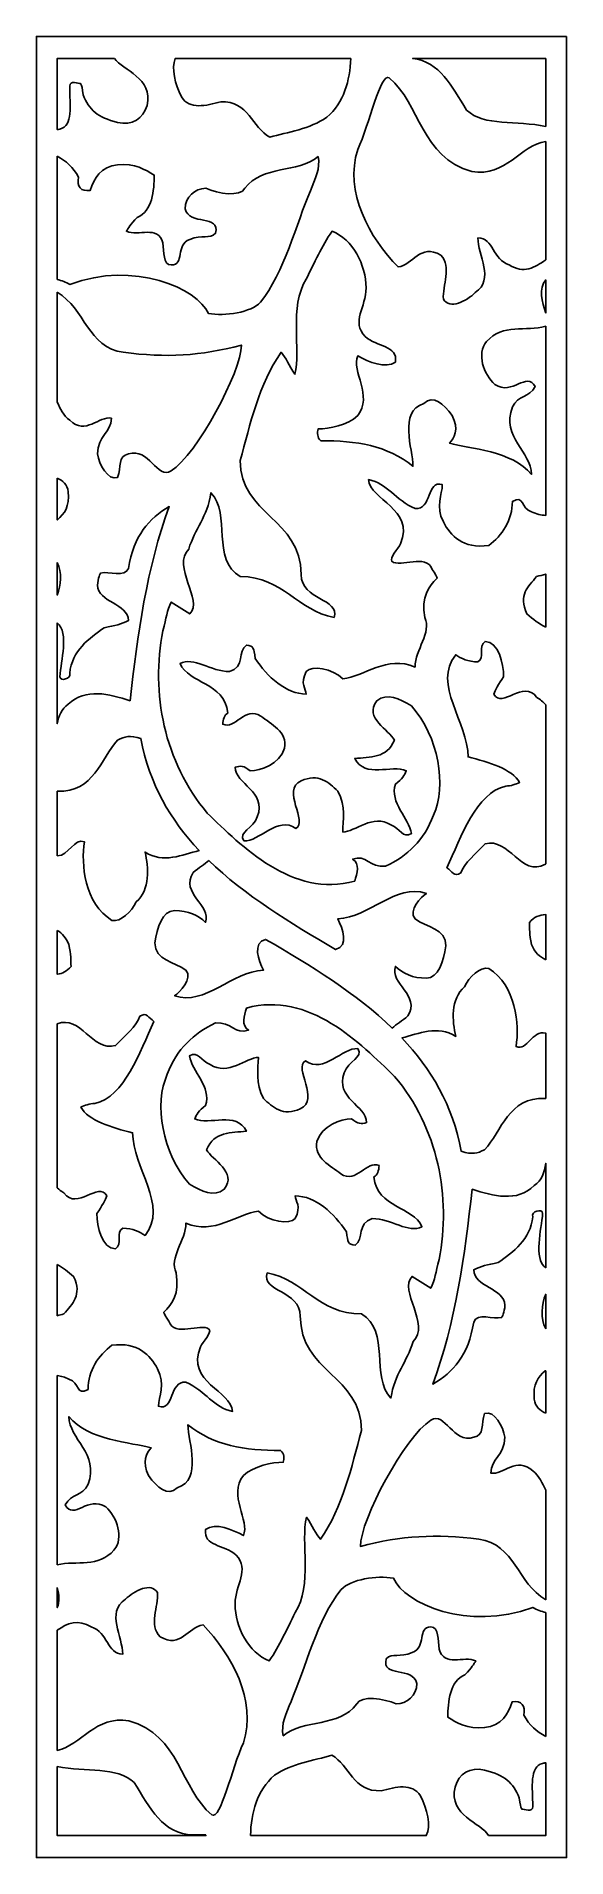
# Model space of a CAD drawing. Header units: centimetres. Extents: x -1.24 to 1.24, y -4.26 to 4.26.
import ezdxf

# ---------------------------------------------------------------- set-up
doc = ezdxf.new("R2010")
doc.units = ezdxf.units.CM
doc.header["$MEASUREMENT"] = 0
doc.layers.add('Layer 1', color=7, linetype='Continuous')

msp = doc.modelspace()

# ---------------------------------------------------------------- linework, layer by layer
at = {"layer": 'Layer 1', "color": 177}
for points, knots in [([(1.24017, 4.26053), (1.24017, 4.26053), (-1.24017, 4.26053), (-1.24017, 4.26053), (-1.24017, 4.26053), (-1.24017, 4.26053), (-1.24017, -4.26053), (-1.24017, -4.26053), (-1.24017, -4.26053), (-1.24017, -4.26053), (1.24017, -4.26053), (1.24017, -4.26053), (1.24017, -4.26053), (1.24017, -4.26053), (1.24017, 4.26053), (1.24017, 4.26053)], [0, 0, 0, 0, 0.2, 0.2, 0.2, 0.2, 0.4, 0.4, 0.4, 0.4, 0.6, 0.6, 0.6, 0.6, 1, 1, 1, 1]), ([(-0.87562, 4.15774), (-0.87562, 4.15774), (-1.14268, 4.15774), (-1.14268, 4.15774), (-1.14268, 4.15774), (-1.14268, 4.15774), (-1.14268, 3.82435), (-1.14268, 3.82435), (-1.14268, 3.82435), (-1.13853, 3.82533), (-1.13439, 3.82626), (-1.13025, 3.82718), (-1.13025, 3.82718), (-1.06756, 3.84151), (-1.08443, 3.93714), (-1.08443, 4.02797), (-1.08443, 4.02797), (-1.08443, 4.05666), (-1.04345, 4.03993), (-1.0338, 4.03993), (-1.0338, 4.03993), (-1.02653, 4.02797), (-1.02653, 4.01842), (-1.02175, 3.98734), (-1.02175, 3.98734), (-0.99281, 3.91562), (-0.95424, 3.88216), (-0.86019, 3.85826), (-0.86019, 3.85826), (-0.79268, 3.84151), (-0.73963, 3.87498), (-0.72272, 3.93714), (-0.72272, 3.93714), (-0.69215, 4.06715), (-0.83589, 4.10092), (-0.87562, 4.15774)], [0, 0, 0, 0, 0.1, 0.1, 0.1, 0.1, 0.2, 0.2, 0.2, 0.2, 0.3, 0.3, 0.3, 0.3, 0.4, 0.4, 0.4, 0.4, 0.5, 0.5, 0.5, 0.5, 0.6, 0.6, 0.6, 0.6, 0.7, 0.7, 0.7, 0.7, 0.8, 0.8, 0.8, 0.8, 1, 1, 1, 1]), ([(0.23004, 4.15774), (0.23004, 4.15774), (-0.59078, 4.15774), (-0.59078, 4.15774), (-0.59078, 4.15774), (-0.60946, 4.11107), (-0.59227, 4.03756), (-0.5612, 3.97778), (-0.5612, 3.97778), (-0.52258, 3.91562), (-0.44787, 3.93714), (-0.37795, 3.95388), (-0.37795, 3.95388), (-0.24774, 3.96104), (-0.23086, 3.83434), (-0.14888, 3.78893), (-0.14888, 3.78893), (-0.06448, 3.81283), (0.03919, 3.82718), (0.11876, 3.88216), (0.11876, 3.88216), (0.19938, 3.95227), (0.2269, 4.05281), (0.23004, 4.15774)], [0, 0, 0, 0, 0.1428571, 0.1428571, 0.1428571, 0.1428571, 0.2857143, 0.2857143, 0.2857143, 0.2857143, 0.4285714, 0.4285714, 0.4285714, 0.4285714, 0.5714286, 0.5714286, 0.5714286, 0.5714286, 0.7142857, 0.7142857, 0.7142857, 0.7142857, 1, 1, 1, 1]), ([(1.14268, 3.21518), (1.14268, 3.21518), (1.14268, 3.76874), (1.14268, 3.76874), (1.14268, 3.76874), (1.02236, 3.75254), (0.9579, 3.60037), (0.79631, 3.62876), (0.79631, 3.62876), (0.56001, 3.69331), (0.55519, 3.9467), (0.41051, 4.06623), (0.41051, 4.06623), (0.36952, 4.09491), (0.31648, 3.8463), (0.26344, 3.73155), (0.26344, 3.73155), (0.19833, 3.53314), (0.31889, 3.31799), (0.45151, 3.18173), (0.45151, 3.18173), (0.52144, 3.19129), (0.55519, 3.29409), (0.65164, 3.23672), (0.65164, 3.23672), (0.70469, 3.18173), (0.65887, 3.09567), (0.6637, 3.03113), (0.6637, 3.03113), (0.69263, 2.98093), (0.7722, 3.02157), (0.81319, 3.06221), (0.81319, 3.06221), (0.90482, 3.12436), (0.82526, 3.23672), (0.82526, 3.31799), (0.82526, 3.31799), (0.9, 3.31799), (0.89277, 3.2152), (0.97233, 3.19129), (0.97233, 3.19129), (1.03876, 3.14905), (1.09215, 3.1785), (1.14268, 3.21518)], [0, 0, 0, 0, 0.0833333, 0.0833333, 0.0833333, 0.0833333, 0.1666667, 0.1666667, 0.1666667, 0.1666667, 0.25, 0.25, 0.25, 0.25, 0.3333333, 0.3333333, 0.3333333, 0.3333333, 0.4166667, 0.4166667, 0.4166667, 0.4166667, 0.5, 0.5, 0.5, 0.5, 0.5833333, 0.5833333, 0.5833333, 0.5833333, 0.6666667, 0.6666667, 0.6666667, 0.6666667, 0.75, 0.75, 0.75, 0.75, 0.8333333, 0.8333333, 0.8333333, 0.8333333, 1, 1, 1, 1]), ([(1.14268, 4.15774), (1.14268, 4.15774), (0.51951, 4.15774), (0.51951, 4.15774), (0.51951, 4.15774), (0.6479, 4.14203), (0.7014, 4.02884), (0.7722, 3.91562), (0.7722, 3.91562), (0.85422, 3.83809), (1.00716, 3.86825), (1.14268, 3.83926), (1.14268, 3.83926), (1.14268, 3.83926), (1.14268, 4.15774), (1.14268, 4.15774)], [0, 0, 0, 0, 0.2, 0.2, 0.2, 0.2, 0.4, 0.4, 0.4, 0.4, 0.6, 0.6, 0.6, 0.6, 1, 1, 1, 1]), ([(-1.14268, 3.70029), (-1.14268, 3.70029), (-1.14268, 3.12342), (-1.14268, 3.12342), (-1.14268, 3.12342), (-1.12237, 3.11799), (-1.10236, 3.11082), (-1.08443, 3.10045), (-1.08443, 3.10045), (-0.78303, 3.21281), (-0.48645, 3.08133), (-0.43581, 2.96419), (-0.43581, 2.96419), (-0.35866, 2.94986), (-0.23568, 2.96897), (-0.19228, 3.01679), (-0.19228, 3.01679), (-0.08137, 3.15304), (-0.02347, 3.38732), (0.0416, 3.53792), (0.0416, 3.53792), (0.0633, 3.5929), (0.08983, 3.64311), (0.0778, 3.69809), (0.0778, 3.69809), (-0.01868, 3.61919), (-0.18264, 3.65983), (-0.26462, 3.54988), (-0.26462, 3.54988), (-0.28632, 3.50924), (-0.39, 3.52358), (-0.44787, 3.54988), (-0.44787, 3.54988), (-0.49851, 3.54988), (-0.54432, 3.50924), (-0.54432, 3.45424), (-0.54432, 3.45424), (-0.52744, 3.37297), (-0.37795, 3.43034), (-0.40206, 3.3395), (-0.40206, 3.3395), (-0.43099, 3.31082), (-0.46475, 3.33473), (-0.52258, 3.31082), (-0.52258, 3.31082), (-0.59255, 3.28452), (-0.54432, 3.19129), (-0.60942, 3.19129), (-0.60942, 3.19129), (-0.648, 3.19129), (-0.64318, 3.25345), (-0.648, 3.29409), (-0.648, 3.29409), (-0.67209, 3.38014), (-0.76374, 3.32277), (-0.8192, 3.34907), (-0.8192, 3.34907), (-0.80955, 3.36341), (-0.80232, 3.38014), (-0.76857, 3.41361), (-0.76857, 3.41361), (-0.69864, 3.4423), (-0.68899, 3.54031), (-0.68899, 3.61203), (-0.68899, 3.61203), (-0.72999, 3.63593), (-0.78062, 3.6694), (-0.86019, 3.65983), (-0.86019, 3.65983), (-0.93976, 3.65266), (-0.97111, 3.59529), (-0.98799, 3.54031), (-0.98799, 3.54031), (-1.0338, 3.53314), (-1.05067, 3.55704), (-1.04345, 3.60247), (-1.04345, 3.60247), (-1.06703, 3.64826), (-1.10223, 3.67818), (-1.14268, 3.70029)], [0, 0, 0, 0, 0.047619, 0.047619, 0.047619, 0.047619, 0.0952381, 0.0952381, 0.0952381, 0.0952381, 0.1428571, 0.1428571, 0.1428571, 0.1428571, 0.1904762, 0.1904762, 0.1904762, 0.1904762, 0.2380952, 0.2380952, 0.2380952, 0.2380952, 0.2857143, 0.2857143, 0.2857143, 0.2857143, 0.3333333, 0.3333333, 0.3333333, 0.3333333, 0.3809524, 0.3809524, 0.3809524, 0.3809524, 0.4285714, 0.4285714, 0.4285714, 0.4285714, 0.4761905, 0.4761905, 0.4761905, 0.4761905, 0.5238095, 0.5238095, 0.5238095, 0.5238095, 0.5714286, 0.5714286, 0.5714286, 0.5714286, 0.6190476, 0.6190476, 0.6190476, 0.6190476, 0.6666667, 0.6666667, 0.6666667, 0.6666667, 0.7142857, 0.7142857, 0.7142857, 0.7142857, 0.7619048, 0.7619048, 0.7619048, 0.7619048, 0.8095238, 0.8095238, 0.8095238, 0.8095238, 0.8571429, 0.8571429, 0.8571429, 0.8571429, 0.9047619, 0.9047619, 0.9047619, 0.9047619, 1, 1, 1, 1]), ([(1.14268, 2.01929), (1.14268, 2.01929), (1.14268, 2.90454), (1.14268, 2.90454), (1.14268, 2.90454), (1.05005, 2.87782), (0.94036, 2.91956), (0.86624, 2.83271), (0.86624, 2.83271), (0.81801, 2.77534), (0.85177, 2.67973), (0.90482, 2.63191), (0.90482, 2.63191), (0.98681, 2.57693), (1.05432, 2.69646), (1.0929, 2.62235), (1.0929, 2.62235), (1.06637, 2.56737), (1.01332, 2.5841), (0.98681, 2.52672), (0.98681, 2.52672), (0.93375, 2.38331), (1.07602, 2.31637), (1.07602, 2.21118), (1.07602, 2.21118), (0.98681, 2.32354), (0.78426, 2.33071), (0.69263, 2.35701), (0.69263, 2.35701), (0.71433, 2.37852), (0.73845, 2.42393), (0.70469, 2.48608), (0.70469, 2.48608), (0.6637, 2.54346), (0.61788, 2.5841), (0.57207, 2.54346), (0.57207, 2.54346), (0.45151, 2.50282), (0.52144, 2.33071), (0.52144, 2.24943), (0.52144, 2.24943), (0.40087, 2.34744), (0.2562, 2.36896), (0.08983, 2.36896), (0.08983, 2.36896), (0.07295, 2.38331), (0.07295, 2.40721), (0.0778, 2.42393), (0.0778, 2.42393), (0.12844, 2.42393), (0.21521, 2.44067), (0.26344, 2.48608), (0.26344, 2.48608), (0.33577, 2.57693), (0.23209, 2.69646), (0.26344, 2.76577), (0.26344, 2.76577), (0.31407, 2.7371), (0.39364, 2.70363), (0.43946, 2.7371), (0.43946, 2.7371), (0.45151, 2.81598), (0.35265, 2.80642), (0.29719, 2.85662), (0.29719, 2.85662), (0.23209, 2.92595), (0.30201, 2.99288), (0.30201, 3.08372), (0.30201, 3.08372), (0.30201, 3.19368), (0.23932, 3.31082), (0.14287, 3.34907), (0.14287, 3.34907), (0.09465, 3.27735), (0.06089, 3.20325), (0.02232, 3.12436), (0.02232, 3.12436), (-0.05968, 2.99766), (-0.0018, 2.79207), (-0.03074, 2.67973), (-0.03074, 2.67973), (-0.05968, 2.72036), (-0.07169, 2.75861), (-0.09583, 2.78251), (-0.09583, 2.78251), (-0.19952, 2.63191), (-0.24051, 2.44784), (-0.28632, 2.27573), (-0.28632, 2.27573), (-0.28632, 2.01995), (-0.0018, 2.0056), (-0.0018, 1.74264), (-0.0018, 1.74264), (-0.0018, 1.62311), (0.18146, 1.63029), (0.15251, 1.54184), (0.15251, 1.54184), (-0.01868, 1.57292), (-0.08619, 1.73308), (-0.28632, 1.73308), (-0.28632, 1.73308), (-0.42373, 1.81196), (-0.32731, 2.02711), (-0.42373, 2.12512), (-0.42373, 2.12512), (-0.44064, 2.01038), (-0.49851, 1.95779), (-0.52744, 1.86216), (-0.52744, 1.86216), (-0.60942, 1.78089), (-0.45751, 1.62311), (-0.52258, 1.55857), (-0.52258, 1.55857), (-0.52258, 1.55857), (-0.60942, 1.61355), (-0.60942, 1.61355), (-0.60942, 1.61355), (-0.63112, 1.57292), (-0.63112, 1.54184), (-0.648, 1.47969), (-0.648, 1.47969), (-0.70587, 1.19043), (-0.64318, 0.86532), (-0.44064, 0.62626), (-0.44064, 0.62626), (-0.28149, 0.47327), (-0.04279, 0.22705), (0.24897, 0.30833), (0.24897, 0.30833), (0.25861, 0.34418), (0.27549, 0.3896), (0.23932, 0.41111), (0.23932, 0.41111), (0.30201, 0.43502), (0.31889, 0.37048), (0.39364, 0.37765), (0.39364, 0.37765), (0.49733, 0.42785), (0.57207, 0.49718), (0.61788, 0.6167), (0.61788, 0.6167), (0.68061, 0.75296), (0.64199, 0.98488), (0.5142, 1.12828), (0.5142, 1.12828), (0.45633, 1.16174), (0.40087, 1.19043), (0.35265, 1.15218), (0.35265, 1.15218), (0.28996, 1.07091), (0.41051, 1.01592), (0.43463, 0.96811), (0.43463, 0.96811), (0.40087, 0.88205), (0.31889, 0.88923), (0.24897, 0.88205), (0.24897, 0.88205), (0.29719, 0.78646), (0.42257, 0.85576), (0.49009, 0.82468), (0.49009, 0.82468), (0.48047, 0.80316), (0.47321, 0.78646), (0.43946, 0.76252), (0.43946, 0.76252), (0.41051, 0.67408), (0.50456, 0.60236), (0.5142, 0.53064), (0.5142, 0.53064), (0.47321, 0.50674), (0.46356, 0.55455), (0.41775, 0.57128), (0.41775, 0.57128), (0.33577, 0.62626), (0.24897, 0.53785), (0.19351, 0.53785), (0.19351, 0.53785), (0.19351, 0.5928), (0.21038, 0.65734), (0.1694, 0.72906), (0.1694, 0.72906), (0.12844, 0.76969), (0.0778, 0.81512), (-0.0018, 0.77687), (-0.0018, 0.77687), (-0.09583, 0.73626), (0.03196, 0.58565), (-0.02591, 0.55455), (-0.02591, 0.55455), (-0.11029, 0.6167), (-0.19952, 0.49), (-0.26944, 0.49718), (-0.26944, 0.49718), (-0.29837, 0.53785), (-0.22359, 0.55455), (-0.20675, 0.60954), (-0.20675, 0.60954), (-0.16094, 0.72906), (-0.31043, 0.76252), (-0.31043, 0.84141), (-0.31043, 0.84141), (-0.28632, 0.84859), (-0.26944, 0.84859), (-0.24051, 0.82468), (-0.24051, 0.82468), (-0.18987, 0.82468), (-0.10307, 0.85576), (-0.07895, 0.92986), (-0.07895, 0.92986), (-0.06448, 1.00875), (-0.14405, 1.04221), (-0.18987, 1.08046), (-0.18987, 1.08046), (-0.26462, 1.12828), (-0.31043, 1.01592), (-0.3683, 1.04221), (-0.3683, 1.04221), (-0.3683, 1.06373), (-0.36107, 1.08764), (-0.34419, 1.09481), (-0.34419, 1.09481), (-0.36107, 1.24063), (-0.52744, 1.23107), (-0.56844, 1.32669), (-0.56844, 1.32669), (-0.50574, 1.36016), (-0.42373, 1.28844), (-0.33696, 1.28844), (-0.33696, 1.28844), (-0.26462, 1.30996), (-0.29837, 1.38407), (-0.25738, 1.41275), (-0.25738, 1.41275), (-0.22359, 1.40797), (-0.22359, 1.40079), (-0.2164, 1.3506), (-0.2164, 1.3506), (-0.16094, 1.26454), (-0.07169, 1.18329), (0.02232, 1.18329), (0.02232, 1.18329), (0.02232, 1.20716), (-0.00904, 1.23107), (0.02232, 1.28844), (0.02232, 1.28844), (0.04883, 1.31952), (0.14287, 1.30278), (0.19351, 1.25497), (0.19351, 1.25497), (0.28996, 1.26454), (0.40087, 1.36733), (0.53111, 1.30996), (0.53111, 1.30996), (0.53111, 1.39124), (0.61065, 1.47012), (0.57689, 1.54184), (0.57689, 1.54184), (0.56001, 1.63985), (0.59377, 1.68527), (0.63477, 1.72591), (0.63477, 1.72591), (0.63477, 1.72591), (0.62512, 1.74981), (0.61065, 1.76654), (0.61065, 1.76654), (0.58412, 1.84543), (0.46356, 1.77132), (0.42257, 1.80479), (0.42257, 1.80479), (0.41051, 1.82153), (0.45151, 1.86216), (0.46356, 1.88608), (0.46356, 1.88608), (0.53111, 2.05102), (0.31889, 2.09166), (0.31407, 2.18728), (0.31407, 2.18728), (0.40087, 2.17055), (0.43946, 2.09166), (0.53111, 2.05102), (0.53111, 2.05102), (0.61065, 2.04385), (0.58412, 2.18728), (0.65887, 2.16338), (0.65887, 2.16338), (0.65887, 2.11795), (0.62512, 2.06058), (0.6637, 1.98887), (0.6637, 1.98887), (0.69745, 1.92433), (0.75533, 1.86216), (0.87589, 1.8789), (0.87589, 1.8789), (0.93858, 1.92433), (0.98681, 1.99843), (0.98681, 2.08448), (0.98681, 2.08448), (1.04226, 2.11795), (1.02538, 2.05102), (1.07602, 2.03668), (1.07602, 2.03668), (1.09903, 2.02594), (1.12109, 2.02048), (1.14268, 2.01929)], [0, 0, 0, 0, 0.012987, 0.012987, 0.012987, 0.012987, 0.025974, 0.025974, 0.025974, 0.025974, 0.038961, 0.038961, 0.038961, 0.038961, 0.0519481, 0.0519481, 0.0519481, 0.0519481, 0.0649351, 0.0649351, 0.0649351, 0.0649351, 0.0779221, 0.0779221, 0.0779221, 0.0779221, 0.0909091, 0.0909091, 0.0909091, 0.0909091, 0.1038961, 0.1038961, 0.1038961, 0.1038961, 0.1168831, 0.1168831, 0.1168831, 0.1168831, 0.1298701, 0.1298701, 0.1298701, 0.1298701, 0.1428571, 0.1428571, 0.1428571, 0.1428571, 0.1558442, 0.1558442, 0.1558442, 0.1558442, 0.1688312, 0.1688312, 0.1688312, 0.1688312, 0.1818182, 0.1818182, 0.1818182, 0.1818182, 0.1948052, 0.1948052, 0.1948052, 0.1948052, 0.2077922, 0.2077922, 0.2077922, 0.2077922, 0.2207792, 0.2207792, 0.2207792, 0.2207792, 0.2337662, 0.2337662, 0.2337662, 0.2337662, 0.2467532, 0.2467532, 0.2467532, 0.2467532, 0.2597403, 0.2597403, 0.2597403, 0.2597403, 0.2727273, 0.2727273, 0.2727273, 0.2727273, 0.2857143, 0.2857143, 0.2857143, 0.2857143, 0.2987013, 0.2987013, 0.2987013, 0.2987013, 0.3116883, 0.3116883, 0.3116883, 0.3116883, 0.3246753, 0.3246753, 0.3246753, 0.3246753, 0.3376623, 0.3376623, 0.3376623, 0.3376623, 0.3506494, 0.3506494, 0.3506494, 0.3506494, 0.3636364, 0.3636364, 0.3636364, 0.3636364, 0.3766234, 0.3766234, 0.3766234, 0.3766234, 0.3896104, 0.3896104, 0.3896104, 0.3896104, 0.4025974, 0.4025974, 0.4025974, 0.4025974, 0.4155844, 0.4155844, 0.4155844, 0.4155844, 0.4285714, 0.4285714, 0.4285714, 0.4285714, 0.4415584, 0.4415584, 0.4415584, 0.4415584, 0.4545455, 0.4545455, 0.4545455, 0.4545455, 0.4675325, 0.4675325, 0.4675325, 0.4675325, 0.4805195, 0.4805195, 0.4805195, 0.4805195, 0.4935065, 0.4935065, 0.4935065, 0.4935065, 0.5064935, 0.5064935, 0.5064935, 0.5064935, 0.5194805, 0.5194805, 0.5194805, 0.5194805, 0.5324675, 0.5324675, 0.5324675, 0.5324675, 0.5454545, 0.5454545, 0.5454545, 0.5454545, 0.5584416, 0.5584416, 0.5584416, 0.5584416, 0.5714286, 0.5714286, 0.5714286, 0.5714286, 0.5844156, 0.5844156, 0.5844156, 0.5844156, 0.5974026, 0.5974026, 0.5974026, 0.5974026, 0.6103896, 0.6103896, 0.6103896, 0.6103896, 0.6233766, 0.6233766, 0.6233766, 0.6233766, 0.6363636, 0.6363636, 0.6363636, 0.6363636, 0.6493506, 0.6493506, 0.6493506, 0.6493506, 0.6623377, 0.6623377, 0.6623377, 0.6623377, 0.6753247, 0.6753247, 0.6753247, 0.6753247, 0.6883117, 0.6883117, 0.6883117, 0.6883117, 0.7012987, 0.7012987, 0.7012987, 0.7012987, 0.7142857, 0.7142857, 0.7142857, 0.7142857, 0.7272727, 0.7272727, 0.7272727, 0.7272727, 0.7402597, 0.7402597, 0.7402597, 0.7402597, 0.7532468, 0.7532468, 0.7532468, 0.7532468, 0.7662338, 0.7662338, 0.7662338, 0.7662338, 0.7792208, 0.7792208, 0.7792208, 0.7792208, 0.7922078, 0.7922078, 0.7922078, 0.7922078, 0.8051948, 0.8051948, 0.8051948, 0.8051948, 0.8181818, 0.8181818, 0.8181818, 0.8181818, 0.8311688, 0.8311688, 0.8311688, 0.8311688, 0.8441558, 0.8441558, 0.8441558, 0.8441558, 0.8571429, 0.8571429, 0.8571429, 0.8571429, 0.8701299, 0.8701299, 0.8701299, 0.8701299, 0.8831169, 0.8831169, 0.8831169, 0.8831169, 0.8961039, 0.8961039, 0.8961039, 0.8961039, 0.9090909, 0.9090909, 0.9090909, 0.9090909, 0.9220779, 0.9220779, 0.9220779, 0.9220779, 0.9350649, 0.9350649, 0.9350649, 0.9350649, 0.9480519, 0.9480519, 0.9480519, 0.9480519, 0.961039, 0.961039, 0.961039, 0.961039, 0.974026, 0.974026, 0.974026, 0.974026, 1, 1, 1, 1]), ([(1.14268, 2.96589), (1.14268, 2.96589), (1.14268, 3.12088), (1.14268, 3.12088), (1.14268, 3.12088), (1.10913, 3.0828), (1.12477, 3.01747), (1.14268, 2.96589)], [0, 0, 0, 0, 0.3333333, 0.3333333, 0.3333333, 0.3333333, 1, 1, 1, 1]), ([(-1.14268, 3.0632), (-1.14268, 3.0632), (-1.14268, 2.54939), (-1.14268, 2.54939), (-1.14268, 2.54939), (-1.12869, 2.51787), (-1.11313, 2.48646), (-1.08443, 2.46457), (-1.08443, 2.46457), (-1.00969, 2.39287), (-0.94699, 2.48608), (-0.88912, 2.47414), (-0.88912, 2.47414), (-0.88912, 2.40721), (-0.95424, 2.39287), (-0.95424, 2.3068), (-0.95424, 2.3068), (-0.94699, 2.259), (-0.90601, 2.1801), (-0.86019, 2.19684), (-0.86019, 2.19684), (-0.84331, 2.24465), (-0.86019, 2.29964), (-0.80955, 2.3068), (-0.80955, 2.3068), (-0.7131, 2.34027), (-0.6769, 2.18489), (-0.60942, 2.22792), (-0.60942, 2.22792), (-0.48886, 2.30441), (-0.28149, 2.69167), (-0.28149, 2.81598), (-0.28149, 2.81598), (-0.47195, 2.76577), (-0.63353, 2.75622), (-0.83367, 2.78251), (-0.83367, 2.78251), (-1.00042, 2.80416), (-1.01194, 2.9862), (-1.14268, 3.0632)], [0, 0, 0, 0, 0.0909091, 0.0909091, 0.0909091, 0.0909091, 0.1818182, 0.1818182, 0.1818182, 0.1818182, 0.2727273, 0.2727273, 0.2727273, 0.2727273, 0.3636364, 0.3636364, 0.3636364, 0.3636364, 0.4545455, 0.4545455, 0.4545455, 0.4545455, 0.5454545, 0.5454545, 0.5454545, 0.5454545, 0.6363636, 0.6363636, 0.6363636, 0.6363636, 0.7272727, 0.7272727, 0.7272727, 0.7272727, 0.8181818, 0.8181818, 0.8181818, 0.8181818, 1, 1, 1, 1]), ([(-1.14268, 2.19421), (-1.14268, 2.19421), (-1.14268, 1.99839), (-1.14268, 1.99839), (-1.14268, 1.99839), (-1.14268, 1.99839), (-1.14231, 1.99843), (-1.14231, 1.99843), (-1.14231, 1.99843), (-1.10854, 2.02711), (-1.08443, 2.06058), (-1.09167, 2.12991), (-1.09167, 2.12991), (-1.09536, 2.16464), (-1.11631, 2.1826), (-1.14268, 2.19421)], [0, 0, 0, 0, 0.2, 0.2, 0.2, 0.2, 0.4, 0.4, 0.4, 0.4, 0.6, 0.6, 0.6, 0.6, 1, 1, 1, 1]), ([(-1.14268, 1.51699), (-1.14268, 1.51699), (-1.14268, 1.04438), (-1.14268, 1.04438), (-1.14268, 1.04438), (-1.13587, 1.08084), (-1.12315, 1.11438), (-1.09167, 1.13545), (-1.09167, 1.13545), (-1.00969, 1.21433), (-0.90118, 1.18329), (-0.80232, 1.15218), (-0.80232, 1.15218), (-0.76857, 1.45338), (-0.72272, 1.78089), (-0.61907, 2.06058), (-0.61907, 2.06058), (-0.7131, 2.0056), (-0.78544, 1.92433), (-0.80955, 1.77132), (-0.80955, 1.77132), (-0.82639, 1.72591), (-0.90118, 1.75938), (-0.93976, 1.74981), (-0.93976, 1.74981), (-0.93976, 1.74981), (-0.95424, 1.72591), (-0.95424, 1.69244), (-0.95424, 1.69244), (-0.95424, 1.61355), (-0.80955, 1.60638), (-0.80955, 1.52749), (-0.80955, 1.52749), (-0.84331, 1.51076), (-0.87222, 1.50359), (-0.92285, 1.49402), (-0.92285, 1.49402), (-0.99281, 1.44622), (-1.07476, 1.38407), (-1.08443, 1.28127), (-1.08443, 1.28127), (-1.07476, 1.25497), (-1.13025, 1.24063), (-1.13025, 1.26454), (-1.13025, 1.26454), (-1.12597, 1.34032), (-1.08622, 1.46799), (-1.14268, 1.51699)], [0, 0, 0, 0, 0.0769231, 0.0769231, 0.0769231, 0.0769231, 0.1538462, 0.1538462, 0.1538462, 0.1538462, 0.2307692, 0.2307692, 0.2307692, 0.2307692, 0.3076923, 0.3076923, 0.3076923, 0.3076923, 0.3846154, 0.3846154, 0.3846154, 0.3846154, 0.4615385, 0.4615385, 0.4615385, 0.4615385, 0.5384615, 0.5384615, 0.5384615, 0.5384615, 0.6153846, 0.6153846, 0.6153846, 0.6153846, 0.6923077, 0.6923077, 0.6923077, 0.6923077, 0.7692308, 0.7692308, 0.7692308, 0.7692308, 0.8461538, 0.8461538, 0.8461538, 0.8461538, 1, 1, 1, 1]), ([(-1.14268, 1.79884), (-1.14268, 1.79884), (-1.14268, 1.64685), (-1.14268, 1.64685), (-1.14268, 1.64685), (-1.12546, 1.69175), (-1.11992, 1.7529), (-1.14268, 1.79884)], [0, 0, 0, 0, 0.3333333, 0.3333333, 0.3333333, 0.3333333, 1, 1, 1, 1]), ([(1.14268, 1.49672), (1.14268, 1.49672), (1.14268, 1.74473), (1.14268, 1.74473), (1.14268, 1.74473), (1.12909, 1.741), (1.11494, 1.73703), (1.10013, 1.73308), (1.10013, 1.73308), (1.05914, 1.68527), (1.01332, 1.64702), (1.05432, 1.55857), (1.05432, 1.55857), (1.08368, 1.53283), (1.11198, 1.5118), (1.14268, 1.49672)], [0, 0, 0, 0, 0.2, 0.2, 0.2, 0.2, 0.4, 0.4, 0.4, 0.4, 0.6, 0.6, 0.6, 0.6, 1, 1, 1, 1]), ([(1.14268, 0.38868), (1.14268, 0.38868), (1.14268, 1.13273), (1.14268, 1.13273), (1.14268, 1.13273), (1.1307, 1.14574), (1.11701, 1.15812), (1.10013, 1.16892), (1.10013, 1.16892), (1.03744, 1.25497), (0.93858, 1.11154), (0.9, 1.18329), (0.9, 1.18329), (0.90482, 1.2), (0.9217, 1.23107), (0.94581, 1.26454), (0.94581, 1.26454), (0.94581, 1.32669), (0.9217, 1.42948), (0.85901, 1.42948), (0.85901, 1.42948), (0.82526, 1.40797), (0.85901, 1.3506), (0.82526, 1.33387), (0.82526, 1.33387), (0.77944, 1.33387), (0.74568, 1.3506), (0.72156, 1.36733), (0.72156, 1.36733), (0.61065, 1.23107), (0.77944, 1.04938), (0.77944, 0.88923), (0.77944, 0.88923), (0.87589, 0.86532), (0.98681, 0.83184), (1.02056, 0.76969), (1.02056, 0.76969), (1.00368, 0.76252), (0.97956, 0.75296), (0.95545, 0.75296), (0.95545, 0.75296), (0.81801, 0.72188), (0.74568, 0.51391), (0.68061, 0.37048), (0.68061, 0.37048), (0.70469, 0.35375), (0.71433, 0.32506), (0.74568, 0.34657), (0.74568, 0.34657), (0.76256, 0.39438), (0.81319, 0.43502), (0.85901, 0.48283), (0.85901, 0.48283), (0.97233, 0.51391), (1.02538, 0.32506), (1.14112, 0.38725), (1.14112, 0.38725), (1.14165, 0.38772), (1.14217, 0.3882), (1.14268, 0.38868)], [0, 0, 0, 0, 0.0625, 0.0625, 0.0625, 0.0625, 0.125, 0.125, 0.125, 0.125, 0.1875, 0.1875, 0.1875, 0.1875, 0.25, 0.25, 0.25, 0.25, 0.3125, 0.3125, 0.3125, 0.3125, 0.375, 0.375, 0.375, 0.375, 0.4375, 0.4375, 0.4375, 0.4375, 0.5, 0.5, 0.5, 0.5, 0.5625, 0.5625, 0.5625, 0.5625, 0.625, 0.625, 0.625, 0.625, 0.6875, 0.6875, 0.6875, 0.6875, 0.75, 0.75, 0.75, 0.75, 0.8125, 0.8125, 0.8125, 0.8125, 0.875, 0.875, 0.875, 0.875, 1, 1, 1, 1]), ([(-1.14268, 0.72913), (-1.14268, 0.72913), (-1.14268, 0.42683), (-1.14268, 0.42683), (-1.14268, 0.42683), (-1.08829, 0.42579), (-1.06363, 0.51288), (-1.01543, 0.49209), (-1.01543, 0.49209), (-1.03239, 0.38884), (-1.01543, 0.20396), (-0.88707, 0.12472), (-0.88707, 0.12472), (-0.8459, 0.11512), (-0.79504, 0.16554), (-0.77324, 0.21116), (-0.77324, 0.21116), (-0.70785, 0.26879), (-0.71511, 0.37204), (-0.73207, 0.44408), (-0.73207, 0.44408), (-0.64721, 0.38921), (-0.55673, 0.43184), (-0.47883, 0.45103), (-0.47883, 0.45103), (-0.61226, 0.59333), (-0.71203, 0.76213), (-0.75169, 0.97528), (-0.75169, 0.97528), (-0.80232, 0.99201), (-0.82639, 0.98488), (-0.86019, 0.96811), (-0.86019, 0.96811), (-0.93976, 0.88205), (-0.97111, 0.72188), (-1.14231, 0.72906), (-1.14231, 0.72906), (-1.14231, 0.72906), (-1.14268, 0.72913), (-1.14268, 0.72913)], [0, 0, 0, 0, 0.0909091, 0.0909091, 0.0909091, 0.0909091, 0.1818182, 0.1818182, 0.1818182, 0.1818182, 0.2727273, 0.2727273, 0.2727273, 0.2727273, 0.3636364, 0.3636364, 0.3636364, 0.3636364, 0.4545455, 0.4545455, 0.4545455, 0.4545455, 0.5454545, 0.5454545, 0.5454545, 0.5454545, 0.6363636, 0.6363636, 0.6363636, 0.6363636, 0.7272727, 0.7272727, 0.7272727, 0.7272727, 0.8181818, 0.8181818, 0.8181818, 0.8181818, 1, 1, 1, 1]), ([(-0.43394, 0.40533), (-0.26522, 0.2411), (-0.0521, 0.1123), (0.15975, -0.01197), (0.15975, -0.01197), (0.22244, 0.00473), (0.19351, 0.086), (0.1694, 0.13143), (0.1694, 0.13143), (0.31889, 0.13863), (0.43946, 0.29876), (0.58412, 0.25095), (0.58412, 0.25095), (0.56001, 0.23422), (0.49733, 0.17206), (0.53111, 0.13143), (0.53111, 0.13143), (0.58412, 0.09318), (0.67575, 0.086), (0.67575, 0.00473), (0.67575, 0.00473), (0.6637, -0.06699), (0.64199, -0.14588), (0.58412, -0.14588), (0.58412, -0.14588), (0.52144, -0.14588), (0.47321, -0.12436), (0.43946, -0.09089), (0.43946, -0.09089), (0.41051, -0.16979), (0.56001, -0.22715), (0.49733, -0.32278), (0.49733, -0.32278), (0.47137, -0.3458), (0.44386, -0.36114), (0.4249, -0.3797), (0.4249, -0.3797), (0.25602, -0.21645), (0.04348, -0.08807), (-0.16776, 0.03584), (-0.16776, 0.03584), (-0.23073, 0.01907), (-0.20167, -0.06257), (-0.17745, -0.10819), (-0.17745, -0.10819), (-0.32761, -0.11543), (-0.4487, -0.27627), (-0.59402, -0.22825), (-0.59402, -0.22825), (-0.5698, -0.21144), (-0.50683, -0.14901), (-0.54077, -0.10819), (-0.54077, -0.10819), (-0.59402, -0.06978), (-0.68605, -0.06257), (-0.68605, 0.01907), (-0.68605, 0.01907), (-0.67394, 0.09111), (-0.65214, 0.17034), (-0.59402, 0.17034), (-0.59402, 0.17034), (-0.53105, 0.17034), (-0.48261, 0.14873), (-0.4487, 0.11512), (-0.4487, 0.11512), (-0.41964, 0.19436), (-0.5698, 0.25198), (-0.50683, 0.34803), (-0.50683, 0.34803), (-0.4807, 0.37121), (-0.453, 0.38664), (-0.43394, 0.40533)], [0, 0, 0, 0, 0.0526316, 0.0526316, 0.0526316, 0.0526316, 0.1052632, 0.1052632, 0.1052632, 0.1052632, 0.1578947, 0.1578947, 0.1578947, 0.1578947, 0.2105263, 0.2105263, 0.2105263, 0.2105263, 0.2631579, 0.2631579, 0.2631579, 0.2631579, 0.3157895, 0.3157895, 0.3157895, 0.3157895, 0.3684211, 0.3684211, 0.3684211, 0.3684211, 0.4210526, 0.4210526, 0.4210526, 0.4210526, 0.4736842, 0.4736842, 0.4736842, 0.4736842, 0.5263158, 0.5263158, 0.5263158, 0.5263158, 0.5789474, 0.5789474, 0.5789474, 0.5789474, 0.6315789, 0.6315789, 0.6315789, 0.6315789, 0.6842105, 0.6842105, 0.6842105, 0.6842105, 0.7368421, 0.7368421, 0.7368421, 0.7368421, 0.7894737, 0.7894737, 0.7894737, 0.7894737, 0.8421053, 0.8421053, 0.8421053, 0.8421053, 0.8947368, 0.8947368, 0.8947368, 0.8947368, 1, 1, 1, 1]), ([(1.14268, -0.05937), (1.14268, -0.05937), (1.14268, 0.15213), (1.14268, 0.15213), (1.14268, 0.15213), (1.11396, 0.15063), (1.08756, 0.14019), (1.06637, 0.11469), (1.06637, 0.11469), (1.06637, 0.086), (1.06637, 0.05971), (1.07602, 0.0119), (1.07602, 0.0119), (1.09094, -0.02508), (1.11468, -0.04662), (1.14268, -0.05937)], [0, 0, 0, 0, 0.2, 0.2, 0.2, 0.2, 0.4, 0.4, 0.4, 0.4, 0.6, 0.6, 0.6, 0.6, 1, 1, 1, 1]), ([(-1.14268, 0.0771), (-1.14268, 0.0771), (-1.14268, -0.12774), (-1.14268, -0.12774), (-1.14268, -0.12774), (-1.11863, -0.12411), (-1.0966, -0.11329), (-1.07841, -0.09138), (-1.07841, -0.09138), (-1.07841, -0.06257), (-1.07841, -0.03616), (-1.08809, 0.01187), (-1.08809, 0.01187), (-1.10083, 0.04343), (-1.11995, 0.06383), (-1.14268, 0.0771)], [0, 0, 0, 0, 0.2, 0.2, 0.2, 0.2, 0.4, 0.4, 0.4, 0.4, 0.6, 0.6, 0.6, 0.6, 1, 1, 1, 1]), ([(1.14268, -0.70896), (1.14268, -0.70896), (1.14268, -0.40293), (1.14268, -0.40293), (1.14268, -0.40293), (1.07967, -0.38703), (1.05515, -0.4884), (1.00368, -0.46621), (1.00368, -0.46621), (1.02056, -0.36341), (1.00368, -0.17934), (0.87589, -0.10046), (0.87589, -0.10046), (0.8349, -0.09089), (0.78426, -0.1411), (0.76256, -0.18651), (0.76256, -0.18651), (0.69745, -0.24389), (0.70469, -0.34668), (0.72156, -0.4184), (0.72156, -0.4184), (0.63726, -0.36389), (0.54739, -0.40604), (0.46994, -0.42521), (0.46994, -0.42521), (0.60584, -0.56898), (0.70752, -0.7397), (0.74772, -0.95579), (0.74772, -0.95579), (0.79858, -0.9726), (0.82277, -0.96543), (0.85671, -0.94859), (0.85671, -0.94859), (0.93663, -0.86215), (0.96811, -0.70127), (1.14008, -0.70848), (1.14008, -0.70848), (1.14008, -0.70848), (1.14268, -0.70896), (1.14268, -0.70896)], [0, 0, 0, 0, 0.0909091, 0.0909091, 0.0909091, 0.0909091, 0.1818182, 0.1818182, 0.1818182, 0.1818182, 0.2727273, 0.2727273, 0.2727273, 0.2727273, 0.3636364, 0.3636364, 0.3636364, 0.3636364, 0.4545455, 0.4545455, 0.4545455, 0.4545455, 0.5454545, 0.5454545, 0.5454545, 0.5454545, 0.6363636, 0.6363636, 0.6363636, 0.6363636, 0.7272727, 0.7272727, 0.7272727, 0.7272727, 0.8181818, 0.8181818, 0.8181818, 0.8181818, 1, 1, 1, 1]), ([(-1.14268, -2.00558), (-1.14268, -2.00558), (-1.14268, -2.89044), (-1.14268, -2.89044), (-1.14268, -2.89044), (-1.05238, -2.8702), (-0.94856, -2.90486), (-0.87738, -2.82146), (-0.87738, -2.82146), (-0.82894, -2.76384), (-0.86285, -2.6678), (-0.91614, -2.61977), (-0.91614, -2.61977), (-0.99848, -2.56454), (-1.06629, -2.6846), (-1.10505, -2.61016), (-1.10505, -2.61016), (-1.07841, -2.55494), (-1.02512, -2.57175), (-0.99848, -2.51412), (-0.99848, -2.51412), (-0.9452, -2.37006), (-1.08809, -2.30283), (-1.08809, -2.19717), (-1.08809, -2.19717), (-0.99848, -2.31003), (-0.79504, -2.31724), (-0.70301, -2.34365), (-0.70301, -2.34365), (-0.7248, -2.36526), (-0.74902, -2.41087), (-0.71511, -2.4733), (-0.71511, -2.4733), (-0.67394, -2.53093), (-0.62792, -2.57175), (-0.5819, -2.53093), (-0.5819, -2.53093), (-0.46082, -2.49011), (-0.53105, -2.31724), (-0.53105, -2.2356), (-0.53105, -2.2356), (-0.40995, -2.33404), (-0.26463, -2.35565), (-0.09752, -2.35565), (-0.09752, -2.35565), (-0.08057, -2.37006), (-0.08057, -2.39407), (-0.08545, -2.41087), (-0.08545, -2.41087), (-0.13631, -2.41087), (-0.22346, -2.42768), (-0.2719, -2.4733), (-0.2719, -2.4733), (-0.34456, -2.56454), (-0.24042, -2.6846), (-0.2719, -2.75423), (-0.2719, -2.75423), (-0.32276, -2.72543), (-0.40268, -2.69181), (-0.4487, -2.72543), (-0.4487, -2.72543), (-0.46082, -2.80466), (-0.36151, -2.79505), (-0.30581, -2.84548), (-0.30581, -2.84548), (-0.24042, -2.91512), (-0.31065, -2.98235), (-0.31065, -3.07358), (-0.31065, -3.07358), (-0.31065, -3.18404), (-0.24768, -3.30169), (-0.1508, -3.34011), (-0.1508, -3.34011), (-0.10237, -3.26807), (-0.06846, -3.19364), (-0.02972, -3.1144), (-0.02972, -3.1144), (0.05264, -2.98714), (-0.00549, -2.78065), (0.02357, -2.6678), (0.02357, -2.6678), (0.05264, -2.70861), (0.06471, -2.74703), (0.08895, -2.77104), (0.08895, -2.77104), (0.1931, -2.61977), (0.23427, -2.43489), (0.28029, -2.26201), (0.28029, -2.26201), (0.28029, -2.00509), (-0.00549, -1.99068), (-0.00549, -1.72656), (-0.00549, -1.72656), (-0.00549, -1.6065), (-0.18956, -1.61371), (-0.16049, -1.52486), (-0.16049, -1.52486), (0.01146, -1.55607), (0.07927, -1.71695), (0.28029, -1.71695), (0.28029, -1.71695), (0.41831, -1.79619), (0.32146, -2.01229), (0.41831, -2.11074), (0.41831, -2.11074), (0.43529, -1.99548), (0.49342, -1.94265), (0.52248, -1.84661), (0.52248, -1.84661), (0.60483, -1.76498), (0.45225, -1.6065), (0.5176, -1.54167), (0.5176, -1.54167), (0.5176, -1.54167), (0.60483, -1.59689), (0.60483, -1.59689), (0.60483, -1.59689), (0.62662, -1.55607), (0.62662, -1.52486), (0.64358, -1.46243), (0.64358, -1.46243), (0.70171, -1.17189), (0.63873, -0.84533), (0.43529, -0.60522), (0.43529, -0.60522), (0.27545, -0.45155), (0.03569, -0.20424), (-0.25737, -0.28587), (-0.25737, -0.28587), (-0.26705, -0.32189), (-0.28401, -0.36751), (-0.24768, -0.38913), (-0.24768, -0.38913), (-0.31065, -0.41313), (-0.32761, -0.3483), (-0.40268, -0.35551), (-0.40268, -0.35551), (-0.50683, -0.40593), (-0.5819, -0.47556), (-0.62792, -0.59562), (-0.62792, -0.59562), (-0.69093, -0.73249), (-0.65214, -0.96543), (-0.52378, -1.10946), (-0.52378, -1.10946), (-0.46565, -1.14308), (-0.40995, -1.17189), (-0.36151, -1.13347), (-0.36151, -1.13347), (-0.29855, -1.05184), (-0.41964, -0.99661), (-0.44385, -0.94859), (-0.44385, -0.94859), (-0.40995, -0.86215), (-0.32761, -0.86936), (-0.25737, -0.86215), (-0.25737, -0.86215), (-0.30581, -0.76613), (-0.43175, -0.83574), (-0.49956, -0.80451), (-0.49956, -0.80451), (-0.48991, -0.78291), (-0.48261, -0.76613), (-0.4487, -0.74208), (-0.4487, -0.74208), (-0.41964, -0.65325), (-0.51409, -0.58122), (-0.52378, -0.50918), (-0.52378, -0.50918), (-0.48261, -0.48517), (-0.47292, -0.53319), (-0.4269, -0.55), (-0.4269, -0.55), (-0.34456, -0.60522), (-0.25737, -0.51642), (-0.20167, -0.51642), (-0.20167, -0.51642), (-0.20167, -0.57161), (-0.21862, -0.63644), (-0.17745, -0.70848), (-0.17745, -0.70848), (-0.13631, -0.74929), (-0.08545, -0.79491), (-0.00549, -0.75649), (-0.00549, -0.75649), (0.08895, -0.71571), (-0.0394, -0.56443), (0.01872, -0.53319), (0.01872, -0.53319), (0.10349, -0.59562), (0.1931, -0.46836), (0.26334, -0.47556), (0.26334, -0.47556), (0.2924, -0.51642), (0.21729, -0.53319), (0.20037, -0.58842), (0.20037, -0.58842), (0.15435, -0.70848), (0.30451, -0.74208), (0.30451, -0.82133), (0.30451, -0.82133), (0.28029, -0.82853), (0.26334, -0.82853), (0.23427, -0.80451), (0.23427, -0.80451), (0.18341, -0.80451), (0.09623, -0.83574), (0.07201, -0.91017), (0.07201, -0.91017), (0.05747, -0.98941), (0.13739, -1.02303), (0.18341, -1.06143), (0.18341, -1.06143), (0.25849, -1.10946), (0.30451, -0.99661), (0.36263, -1.02303), (0.36263, -1.02303), (0.36263, -1.04463), (0.35537, -1.06864), (0.33842, -1.07585), (0.33842, -1.07585), (0.35537, -1.22232), (0.52248, -1.21271), (0.56366, -1.30876), (0.56366, -1.30876), (0.50069, -1.34238), (0.41831, -1.27034), (0.33115, -1.27034), (0.33115, -1.27034), (0.25849, -1.29195), (0.2924, -1.36639), (0.25122, -1.3952), (0.25122, -1.3952), (0.21729, -1.39039), (0.21729, -1.38319), (0.21006, -1.33277), (0.21006, -1.33277), (0.15435, -1.24633), (0.06471, -1.16472), (-0.02972, -1.16472), (-0.02972, -1.16472), (-0.02972, -1.1887), (0.00178, -1.21271), (-0.02972, -1.27034), (-0.02972, -1.27034), (-0.05635, -1.30155), (-0.1508, -1.28475), (-0.20167, -1.23672), (-0.20167, -1.23672), (-0.29855, -1.24633), (-0.40995, -1.34958), (-0.54077, -1.29195), (-0.54077, -1.29195), (-0.54077, -1.37359), (-0.62066, -1.45283), (-0.58675, -1.52486), (-0.58675, -1.52486), (-0.5698, -1.62331), (-0.6037, -1.66893), (-0.64488, -1.70975), (-0.64488, -1.70975), (-0.64488, -1.70975), (-0.6352, -1.73376), (-0.62066, -1.75056), (-0.62066, -1.75056), (-0.59402, -1.82981), (-0.47292, -1.75537), (-0.43175, -1.78898), (-0.43175, -1.78898), (-0.41964, -1.8058), (-0.46082, -1.84661), (-0.47292, -1.87063), (-0.47292, -1.87063), (-0.54077, -2.0363), (-0.32761, -2.07712), (-0.32276, -2.17317), (-0.32276, -2.17317), (-0.40995, -2.15636), (-0.4487, -2.07712), (-0.54077, -2.0363), (-0.54077, -2.0363), (-0.62066, -2.0291), (-0.59402, -2.17317), (-0.6691, -2.14916), (-0.6691, -2.14916), (-0.6691, -2.10353), (-0.6352, -2.0459), (-0.67394, -1.97388), (-0.67394, -1.97388), (-0.70785, -1.90905), (-0.76598, -1.84661), (-0.88707, -1.86342), (-0.88707, -1.86342), (-0.95004, -1.90905), (-0.99848, -1.98348), (-0.99848, -2.06992), (-0.99848, -2.06992), (-1.05418, -2.10353), (-1.03723, -2.0363), (-1.08809, -2.0219), (-1.08809, -2.0219), (-1.10683, -2.01315), (-1.12494, -2.00789), (-1.14268, -2.00558)], [0, 0, 0, 0, 0.012987, 0.012987, 0.012987, 0.012987, 0.025974, 0.025974, 0.025974, 0.025974, 0.038961, 0.038961, 0.038961, 0.038961, 0.0519481, 0.0519481, 0.0519481, 0.0519481, 0.0649351, 0.0649351, 0.0649351, 0.0649351, 0.0779221, 0.0779221, 0.0779221, 0.0779221, 0.0909091, 0.0909091, 0.0909091, 0.0909091, 0.1038961, 0.1038961, 0.1038961, 0.1038961, 0.1168831, 0.1168831, 0.1168831, 0.1168831, 0.1298701, 0.1298701, 0.1298701, 0.1298701, 0.1428571, 0.1428571, 0.1428571, 0.1428571, 0.1558442, 0.1558442, 0.1558442, 0.1558442, 0.1688312, 0.1688312, 0.1688312, 0.1688312, 0.1818182, 0.1818182, 0.1818182, 0.1818182, 0.1948052, 0.1948052, 0.1948052, 0.1948052, 0.2077922, 0.2077922, 0.2077922, 0.2077922, 0.2207792, 0.2207792, 0.2207792, 0.2207792, 0.2337662, 0.2337662, 0.2337662, 0.2337662, 0.2467532, 0.2467532, 0.2467532, 0.2467532, 0.2597403, 0.2597403, 0.2597403, 0.2597403, 0.2727273, 0.2727273, 0.2727273, 0.2727273, 0.2857143, 0.2857143, 0.2857143, 0.2857143, 0.2987013, 0.2987013, 0.2987013, 0.2987013, 0.3116883, 0.3116883, 0.3116883, 0.3116883, 0.3246753, 0.3246753, 0.3246753, 0.3246753, 0.3376623, 0.3376623, 0.3376623, 0.3376623, 0.3506494, 0.3506494, 0.3506494, 0.3506494, 0.3636364, 0.3636364, 0.3636364, 0.3636364, 0.3766234, 0.3766234, 0.3766234, 0.3766234, 0.3896104, 0.3896104, 0.3896104, 0.3896104, 0.4025974, 0.4025974, 0.4025974, 0.4025974, 0.4155844, 0.4155844, 0.4155844, 0.4155844, 0.4285714, 0.4285714, 0.4285714, 0.4285714, 0.4415584, 0.4415584, 0.4415584, 0.4415584, 0.4545455, 0.4545455, 0.4545455, 0.4545455, 0.4675325, 0.4675325, 0.4675325, 0.4675325, 0.4805195, 0.4805195, 0.4805195, 0.4805195, 0.4935065, 0.4935065, 0.4935065, 0.4935065, 0.5064935, 0.5064935, 0.5064935, 0.5064935, 0.5194805, 0.5194805, 0.5194805, 0.5194805, 0.5324675, 0.5324675, 0.5324675, 0.5324675, 0.5454545, 0.5454545, 0.5454545, 0.5454545, 0.5584416, 0.5584416, 0.5584416, 0.5584416, 0.5714286, 0.5714286, 0.5714286, 0.5714286, 0.5844156, 0.5844156, 0.5844156, 0.5844156, 0.5974026, 0.5974026, 0.5974026, 0.5974026, 0.6103896, 0.6103896, 0.6103896, 0.6103896, 0.6233766, 0.6233766, 0.6233766, 0.6233766, 0.6363636, 0.6363636, 0.6363636, 0.6363636, 0.6493506, 0.6493506, 0.6493506, 0.6493506, 0.6623377, 0.6623377, 0.6623377, 0.6623377, 0.6753247, 0.6753247, 0.6753247, 0.6753247, 0.6883117, 0.6883117, 0.6883117, 0.6883117, 0.7012987, 0.7012987, 0.7012987, 0.7012987, 0.7142857, 0.7142857, 0.7142857, 0.7142857, 0.7272727, 0.7272727, 0.7272727, 0.7272727, 0.7402597, 0.7402597, 0.7402597, 0.7402597, 0.7532468, 0.7532468, 0.7532468, 0.7532468, 0.7662338, 0.7662338, 0.7662338, 0.7662338, 0.7792208, 0.7792208, 0.7792208, 0.7792208, 0.7922078, 0.7922078, 0.7922078, 0.7922078, 0.8051948, 0.8051948, 0.8051948, 0.8051948, 0.8181818, 0.8181818, 0.8181818, 0.8181818, 0.8311688, 0.8311688, 0.8311688, 0.8311688, 0.8441558, 0.8441558, 0.8441558, 0.8441558, 0.8571429, 0.8571429, 0.8571429, 0.8571429, 0.8701299, 0.8701299, 0.8701299, 0.8701299, 0.8831169, 0.8831169, 0.8831169, 0.8831169, 0.8961039, 0.8961039, 0.8961039, 0.8961039, 0.9090909, 0.9090909, 0.9090909, 0.9090909, 0.9220779, 0.9220779, 0.9220779, 0.9220779, 0.9350649, 0.9350649, 0.9350649, 0.9350649, 0.9480519, 0.9480519, 0.9480519, 0.9480519, 0.961039, 0.961039, 0.961039, 0.961039, 0.974026, 0.974026, 0.974026, 0.974026, 1, 1, 1, 1]), ([(-1.14268, -0.35998), (-1.14268, -0.35998), (-1.14268, -1.12646), (-1.14268, -1.12646), (-1.14268, -1.12646), (-1.13371, -1.13493), (-1.12374, -1.14297), (-1.11231, -1.15028), (-1.11231, -1.15028), (-1.04934, -1.23672), (-0.95004, -1.09265), (-0.91129, -1.16472), (-0.91129, -1.16472), (-0.91614, -1.1815), (-0.93308, -1.21271), (-0.95731, -1.24633), (-0.95731, -1.24633), (-0.95731, -1.30876), (-0.93308, -1.41201), (-0.87012, -1.41201), (-0.87012, -1.41201), (-0.83621, -1.39039), (-0.87012, -1.33277), (-0.83621, -1.31597), (-0.83621, -1.31597), (-0.7902, -1.31597), (-0.75629, -1.33277), (-0.73207, -1.34958), (-0.73207, -1.34958), (-0.62066, -1.21271), (-0.7902, -1.03022), (-0.7902, -0.86936), (-0.7902, -0.86936), (-0.88707, -0.84533), (-0.99848, -0.81172), (-1.03239, -0.74929), (-1.03239, -0.74929), (-1.01543, -0.74208), (-0.99121, -0.73249), (-0.96699, -0.73249), (-0.96699, -0.73249), (-0.82894, -0.70127), (-0.75629, -0.49237), (-0.69093, -0.3483), (-0.69093, -0.3483), (-0.71511, -0.3315), (-0.7248, -0.30269), (-0.75629, -0.3243), (-0.75629, -0.3243), (-0.77324, -0.37231), (-0.8241, -0.41313), (-0.87012, -0.46115), (-0.87012, -0.46115), (-0.98037, -0.49138), (-1.03381, -0.31441), (-1.14268, -0.35998)], [0, 0, 0, 0, 0.0666667, 0.0666667, 0.0666667, 0.0666667, 0.1333333, 0.1333333, 0.1333333, 0.1333333, 0.2, 0.2, 0.2, 0.2, 0.2666667, 0.2666667, 0.2666667, 0.2666667, 0.3333333, 0.3333333, 0.3333333, 0.3333333, 0.4, 0.4, 0.4, 0.4, 0.4666667, 0.4666667, 0.4666667, 0.4666667, 0.5333333, 0.5333333, 0.5333333, 0.5333333, 0.6, 0.6, 0.6, 0.6, 0.6666667, 0.6666667, 0.6666667, 0.6666667, 0.7333333, 0.7333333, 0.7333333, 0.7333333, 0.8, 0.8, 0.8, 0.8, 0.8666667, 0.8666667, 0.8666667, 0.8666667, 1, 1, 1, 1]), ([(1.14268, -1.50174), (1.14268, -1.50174), (1.14268, -1.01181), (1.14268, -1.01181), (1.14268, -1.01181), (1.13642, -1.0535), (1.12465, -1.09296), (1.08921, -1.11667), (1.08921, -1.11667), (1.00687, -1.1959), (0.89788, -1.16472), (0.79858, -1.13347), (0.79858, -1.13347), (0.76468, -1.43602), (0.71862, -1.76498), (0.61451, -2.0459), (0.61451, -2.0459), (0.70896, -1.99068), (0.78163, -1.90905), (0.80585, -1.75537), (0.80585, -1.75537), (0.82277, -1.70975), (0.89788, -1.74337), (0.93663, -1.73376), (0.93663, -1.73376), (0.93663, -1.73376), (0.95117, -1.70975), (0.95117, -1.67614), (0.95117, -1.67614), (0.95117, -1.59689), (0.80585, -1.58969), (0.80585, -1.51045), (0.80585, -1.51045), (0.83975, -1.49365), (0.86879, -1.48644), (0.91964, -1.47684), (0.91964, -1.47684), (0.98991, -1.42882), (1.07223, -1.36639), (1.08195, -1.26313), (1.08195, -1.26313), (1.07223, -1.23672), (1.12797, -1.22232), (1.12797, -1.24633), (1.12797, -1.24633), (1.12362, -1.32342), (1.08272, -1.45397), (1.14268, -1.50174)], [0, 0, 0, 0, 0.0769231, 0.0769231, 0.0769231, 0.0769231, 0.1538462, 0.1538462, 0.1538462, 0.1538462, 0.2307692, 0.2307692, 0.2307692, 0.2307692, 0.3076923, 0.3076923, 0.3076923, 0.3076923, 0.3846154, 0.3846154, 0.3846154, 0.3846154, 0.4615385, 0.4615385, 0.4615385, 0.4615385, 0.5384615, 0.5384615, 0.5384615, 0.5384615, 0.6153846, 0.6153846, 0.6153846, 0.6153846, 0.6923077, 0.6923077, 0.6923077, 0.6923077, 0.7692308, 0.7692308, 0.7692308, 0.7692308, 0.8461538, 0.8461538, 0.8461538, 0.8461538, 1, 1, 1, 1]), ([(-1.14268, -1.48599), (-1.14268, -1.48599), (-1.14268, -1.72523), (-1.14268, -1.72523), (-1.14268, -1.72523), (-1.13285, -1.72251), (-1.12275, -1.71974), (-1.11231, -1.71695), (-1.11231, -1.71695), (-1.07113, -1.66893), (-1.02512, -1.63051), (-1.06629, -1.54167), (-1.06629, -1.54167), (-1.0918, -1.5193), (-1.11651, -1.50047), (-1.14268, -1.48599)], [0, 0, 0, 0, 0.2, 0.2, 0.2, 0.2, 0.4, 0.4, 0.4, 0.4, 0.6, 0.6, 0.6, 0.6, 1, 1, 1, 1]), ([(1.14268, -1.78726), (1.14268, -1.78726), (1.14268, -1.62477), (1.14268, -1.62477), (1.14268, -1.62477), (1.12311, -1.67164), (1.11623, -1.73881), (1.14268, -1.78726)], [0, 0, 0, 0, 0.3333333, 0.3333333, 0.3333333, 0.3333333, 1, 1, 1, 1]), ([(1.14268, -2.18107), (1.14268, -2.18107), (1.14268, -1.9832), (1.14268, -1.9832), (1.14268, -1.9832), (1.14268, -1.9832), (1.14008, -1.98348), (1.14008, -1.98348), (1.14008, -1.98348), (1.10617, -2.01229), (1.08195, -2.0459), (1.08921, -2.11554), (1.08921, -2.11554), (1.09302, -2.1514), (1.11516, -2.16944), (1.14268, -2.18107)], [0, 0, 0, 0, 0.2, 0.2, 0.2, 0.2, 0.4, 0.4, 0.4, 0.4, 0.6, 0.6, 0.6, 0.6, 1, 1, 1, 1]), ([(1.14268, -3.05428), (1.14268, -3.05428), (1.14268, -2.54192), (1.14268, -2.54192), (1.14268, -2.54192), (1.12803, -2.50859), (1.11231, -2.47484), (1.08195, -2.45169), (1.08195, -2.45169), (1.00687, -2.37967), (0.9439, -2.4733), (0.88577, -2.4613), (0.88577, -2.4613), (0.88577, -2.39407), (0.95117, -2.37967), (0.95117, -2.29322), (0.95117, -2.29322), (0.9439, -2.2452), (0.90273, -2.16596), (0.85671, -2.18277), (0.85671, -2.18277), (0.83975, -2.23079), (0.85671, -2.28602), (0.80585, -2.29322), (0.80585, -2.29322), (0.70896, -2.32684), (0.6726, -2.17077), (0.60483, -2.21399), (0.60483, -2.21399), (0.48373, -2.29082), (0.27545, -2.6798), (0.27545, -2.80466), (0.27545, -2.80466), (0.46675, -2.75423), (0.62905, -2.74463), (0.83007, -2.77104), (0.83007, -2.77104), (0.99852, -2.79291), (1.00925, -2.97771), (1.14268, -3.05428)], [0, 0, 0, 0, 0.0909091, 0.0909091, 0.0909091, 0.0909091, 0.1818182, 0.1818182, 0.1818182, 0.1818182, 0.2727273, 0.2727273, 0.2727273, 0.2727273, 0.3636364, 0.3636364, 0.3636364, 0.3636364, 0.4545455, 0.4545455, 0.4545455, 0.4545455, 0.5454545, 0.5454545, 0.5454545, 0.5454545, 0.6363636, 0.6363636, 0.6363636, 0.6363636, 0.7272727, 0.7272727, 0.7272727, 0.7272727, 0.8181818, 0.8181818, 0.8181818, 0.8181818, 1, 1, 1, 1]), ([(-1.14268, -3.19686), (-1.14268, -3.19686), (-1.14268, -3.75948), (-1.14268, -3.75948), (-1.14268, -3.75948), (-1.02958, -3.735), (-0.96383, -3.59352), (-0.80715, -3.62104), (-0.80715, -3.62104), (-0.5698, -3.68587), (-0.56496, -3.9404), (-0.41964, -4.06045), (-0.41964, -4.06045), (-0.37846, -4.08927), (-0.32518, -3.83955), (-0.2719, -3.72429), (-0.2719, -3.72429), (-0.20651, -3.525), (-0.32761, -3.30889), (-0.46082, -3.17203), (-0.46082, -3.17203), (-0.53105, -3.18164), (-0.56496, -3.28489), (-0.66183, -3.22726), (-0.66183, -3.22726), (-0.71511, -3.17203), (-0.6691, -3.08559), (-0.67394, -3.02076), (-0.67394, -3.02076), (-0.70301, -2.97034), (-0.78293, -3.01116), (-0.8241, -3.05197), (-0.8241, -3.05197), (-0.91614, -3.1144), (-0.83621, -3.22726), (-0.83621, -3.30889), (-0.83621, -3.30889), (-0.91129, -3.30889), (-0.90403, -3.20564), (-0.98395, -3.18164), (-0.98395, -3.18164), (-1.04528, -3.14263), (-1.09554, -3.16446), (-1.14268, -3.19686)], [0, 0, 0, 0, 0.0833333, 0.0833333, 0.0833333, 0.0833333, 0.1666667, 0.1666667, 0.1666667, 0.1666667, 0.25, 0.25, 0.25, 0.25, 0.3333333, 0.3333333, 0.3333333, 0.3333333, 0.4166667, 0.4166667, 0.4166667, 0.4166667, 0.5, 0.5, 0.5, 0.5, 0.5833333, 0.5833333, 0.5833333, 0.5833333, 0.6666667, 0.6666667, 0.6666667, 0.6666667, 0.75, 0.75, 0.75, 0.75, 0.8333333, 0.8333333, 0.8333333, 0.8333333, 1, 1, 1, 1]), ([(1.14268, -3.69408), (1.14268, -3.69408), (1.14268, -3.11404), (1.14268, -3.11404), (1.14268, -3.11404), (1.12153, -3.10851), (1.10061, -3.10119), (1.08195, -3.09039), (1.08195, -3.09039), (0.7792, -3.20324), (0.48131, -3.07118), (0.43045, -2.95352), (0.43045, -2.95352), (0.35295, -2.93912), (0.22943, -2.95833), (0.18583, -3.00636), (0.18583, -3.00636), (0.07443, -3.14322), (0.01627, -3.37853), (-0.04908, -3.5298), (-0.04908, -3.5298), (-0.07088, -3.58502), (-0.09752, -3.63545), (-0.08545, -3.69068), (-0.08545, -3.69068), (0.01146, -3.61143), (0.17615, -3.65226), (0.25849, -3.54181), (0.25849, -3.54181), (0.28029, -3.50099), (0.38443, -3.51539), (0.44256, -3.54181), (0.44256, -3.54181), (0.49342, -3.54181), (0.53944, -3.50099), (0.53944, -3.44576), (0.53944, -3.44576), (0.52248, -3.36412), (0.37232, -3.42175), (0.39654, -3.3305), (0.39654, -3.3305), (0.42561, -3.30169), (0.45952, -3.32571), (0.5176, -3.30169), (0.5176, -3.30169), (0.58788, -3.27528), (0.53944, -3.18164), (0.60483, -3.18164), (0.60483, -3.18164), (0.64358, -3.18164), (0.63873, -3.24406), (0.64358, -3.28489), (0.64358, -3.28489), (0.66777, -3.37133), (0.75983, -3.3137), (0.81554, -3.34011), (0.81554, -3.34011), (0.80585, -3.35452), (0.79858, -3.37133), (0.76468, -3.40494), (0.76468, -3.40494), (0.69444, -3.43375), (0.68475, -3.5322), (0.68475, -3.60424), (0.68475, -3.60424), (0.72593, -3.62825), (0.77678, -3.66186), (0.85671, -3.65226), (0.85671, -3.65226), (0.93663, -3.64505), (0.96811, -3.58743), (0.98508, -3.5322), (0.98508, -3.5322), (1.03109, -3.525), (1.04804, -3.549), (1.04077, -3.59463), (1.04077, -3.59463), (1.0649, -3.64147), (1.10112, -3.67175), (1.14268, -3.69408)], [0, 0, 0, 0, 0.047619, 0.047619, 0.047619, 0.047619, 0.0952381, 0.0952381, 0.0952381, 0.0952381, 0.1428571, 0.1428571, 0.1428571, 0.1428571, 0.1904762, 0.1904762, 0.1904762, 0.1904762, 0.2380952, 0.2380952, 0.2380952, 0.2380952, 0.2857143, 0.2857143, 0.2857143, 0.2857143, 0.3333333, 0.3333333, 0.3333333, 0.3333333, 0.3809524, 0.3809524, 0.3809524, 0.3809524, 0.4285714, 0.4285714, 0.4285714, 0.4285714, 0.4761905, 0.4761905, 0.4761905, 0.4761905, 0.5238095, 0.5238095, 0.5238095, 0.5238095, 0.5714286, 0.5714286, 0.5714286, 0.5714286, 0.6190476, 0.6190476, 0.6190476, 0.6190476, 0.6666667, 0.6666667, 0.6666667, 0.6666667, 0.7142857, 0.7142857, 0.7142857, 0.7142857, 0.7619048, 0.7619048, 0.7619048, 0.7619048, 0.8095238, 0.8095238, 0.8095238, 0.8095238, 0.8571429, 0.8571429, 0.8571429, 0.8571429, 0.9047619, 0.9047619, 0.9047619, 0.9047619, 1, 1, 1, 1]), ([(-1.14268, -2.99618), (-1.14268, -2.99618), (-1.14268, -3.09108), (-1.14268, -3.09108), (-1.14268, -3.09108), (-1.13119, -3.06393), (-1.13446, -3.02945), (-1.14268, -2.99618)], [0, 0, 0, 0, 0.3333333, 0.3333333, 0.3333333, 0.3333333, 1, 1, 1, 1]), ([(-1.14268, -3.83497), (-1.14268, -3.83497), (-1.14268, -4.15773), (-1.14268, -4.15773), (-1.14268, -4.15773), (-1.14268, -4.15773), (-0.44629, -4.15773), (-0.44629, -4.15773), (-0.44629, -4.15773), (-0.44708, -4.15651), (-0.44789, -4.1553), (-0.4487, -4.15409), (-0.4487, -4.15409), (-0.4487, -4.15409), (-0.47292, -4.15409), (-0.50683, -4.15409), (-0.50683, -4.15409), (-0.65214, -4.14929), (-0.70785, -4.02924), (-0.78293, -3.90918), (-0.78293, -3.90918), (-0.86282, -3.83365), (-1.00972, -3.85987), (-1.14268, -3.83497)], [0, 0, 0, 0, 0.1428571, 0.1428571, 0.1428571, 0.1428571, 0.2857143, 0.2857143, 0.2857143, 0.2857143, 0.4285714, 0.4285714, 0.4285714, 0.4285714, 0.5714286, 0.5714286, 0.5714286, 0.5714286, 0.7142857, 0.7142857, 0.7142857, 0.7142857, 1, 1, 1, 1]), ([(-0.23848, -4.15773), (-0.23848, -4.15773), (0.58376, -4.15773), (0.58376, -4.15773), (0.58376, -4.15773), (0.60622, -4.11129), (0.58881, -4.03401), (0.55639, -3.97161), (0.55639, -3.97161), (0.5176, -3.90918), (0.44256, -3.93079), (0.37232, -3.9476), (0.37232, -3.9476), (0.24154, -3.9548), (0.22459, -3.82754), (0.14224, -3.78192), (0.14224, -3.78192), (0.05747, -3.80593), (-0.04666, -3.82034), (-0.12658, -3.87557), (-0.12658, -3.87557), (-0.20894, -3.94718), (-0.23612, -4.05042), (-0.23848, -4.15773)], [0, 0, 0, 0, 0.1428571, 0.1428571, 0.1428571, 0.1428571, 0.2857143, 0.2857143, 0.2857143, 0.2857143, 0.4285714, 0.4285714, 0.4285714, 0.4285714, 0.5714286, 0.5714286, 0.5714286, 0.5714286, 0.7142857, 0.7142857, 0.7142857, 0.7142857, 1, 1, 1, 1]), ([(0.8756, -4.15773), (0.8756, -4.15773), (1.14268, -4.15773), (1.14268, -4.15773), (1.14268, -4.15773), (1.14268, -4.15773), (1.14268, -3.81696), (1.14268, -3.81696), (1.14268, -3.81696), (1.13777, -3.81812), (1.13287, -3.81926), (1.12797, -3.82034), (1.12797, -3.82034), (1.06499, -3.83475), (1.08195, -3.93079), (1.08195, -4.02203), (1.08195, -4.02203), (1.08195, -4.05084), (1.04077, -4.03404), (1.03109, -4.03404), (1.03109, -4.03404), (1.02379, -4.02203), (1.02379, -4.01243), (1.01898, -3.98122), (1.01898, -3.98122), (0.98991, -3.90918), (0.95117, -3.87557), (0.85671, -3.85156), (0.85671, -3.85156), (0.7889, -3.83475), (0.73561, -3.86836), (0.71862, -3.93079), (0.71862, -3.93079), (0.68697, -4.06543), (0.84139, -4.09731), (0.8756, -4.15773)], [0, 0, 0, 0, 0.1, 0.1, 0.1, 0.1, 0.2, 0.2, 0.2, 0.2, 0.3, 0.3, 0.3, 0.3, 0.4, 0.4, 0.4, 0.4, 0.5, 0.5, 0.5, 0.5, 0.6, 0.6, 0.6, 0.6, 0.7, 0.7, 0.7, 0.7, 0.8, 0.8, 0.8, 0.8, 1, 1, 1, 1])]:
    msp.add_open_spline(points, degree=3, knots=knots, dxfattribs=at)

doc.saveas('drawing.dxf')
